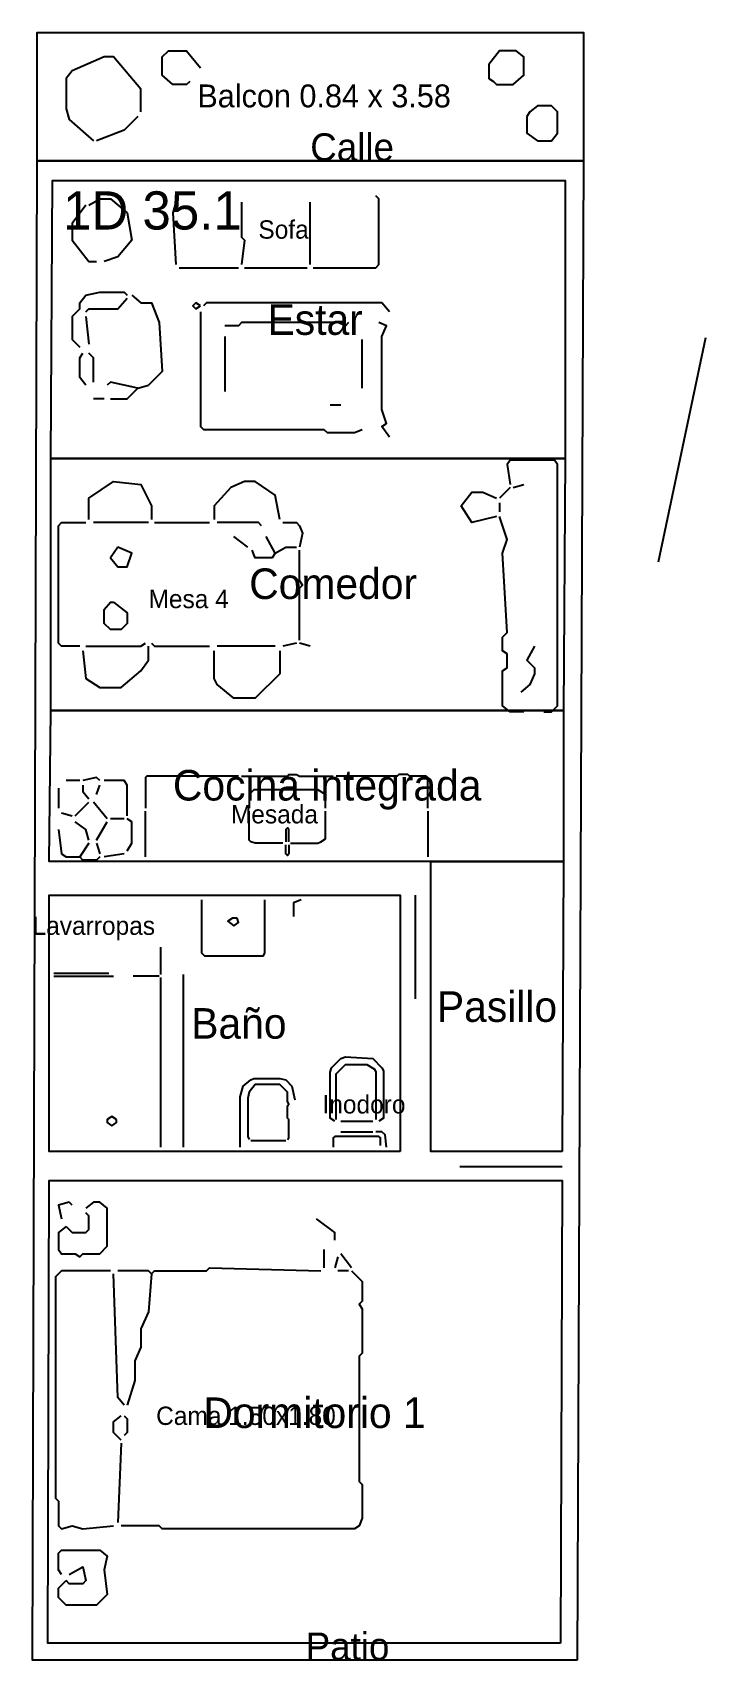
# Model space of a CAD drawing. Header units: metres. Extents: x 0 to 133, y 0 to 11.
# Drawn here: x 0 to 4.41, y 0 to 10.66 of the extents above; entities that cross this region are included whole.
import ezdxf

# ---------------------------------------------------------------- set-up
doc = ezdxf.new("R2010")
doc.units = ezdxf.units.M
for name, color, linetype in [('Trazo_Cotas', 9, 'Continuous'), ('Trazo_Entrada', 1, 'Continuous'), ('Trazo_Equipamiento', 8, 'Continuous'), ('Trazo_Estancias', 3, 'Continuous'), ('Trazo_Fachada', 30, 'Continuous'), ('Trazo_Medianeras', 8, 'Continuous'), ('Trazo_Norte', 1, 'Continuous'), ('Trazo_Puertas', 1, 'Continuous'), ('Trazo_Unidad', 7, 'Continuous'), ('Trazo_Ventanas', 5, 'Continuous')]:
    doc.layers.add(name, color=color, linetype=linetype)

msp = doc.modelspace()

# ---------------------------------------------------------------- texts
at = {"layer": 'Trazo_Cotas'}
msp.add_text('Balcon 0.84 x 3.58', height=0.15, dxfattribs=at).set_placement((1.08, 10.17))
at = {"layer": 'Trazo_Equipamiento', "color": 8}
for s, p in [('Sofa', (1.48, 9.31)), ('Mesa 4', (0.76, 6.89)), ('Mesada', (1.3, 5.48)), ('Lavarropas', (0, 4.75)), ('Inodoro', (1.9, 3.58)), ('Cama 1.50x1.80', (0.81, 1.54))]:
    msp.add_text(s, height=0.12, dxfattribs=at).set_placement(p)
at = {"layer": 'Trazo_Estancias', "color": 2}
msp.add_text('Estar', height=0.2, dxfattribs=at).set_placement((1.54, 8.68))
at = {"layer": 'Trazo_Estancias', "color": 40}
msp.add_text('Comedor', height=0.2, dxfattribs=at).set_placement((1.42, 6.95))
at = {"layer": 'Trazo_Estancias', "color": 30}
msp.add_text('Cocina integrada', height=0.2, dxfattribs=at).set_placement((0.92, 5.63))
at = {"layer": 'Trazo_Estancias', "color": 8}
msp.add_text('Pasillo', height=0.2, dxfattribs=at).set_placement((2.65, 4.18))
at = {"layer": 'Trazo_Estancias', "color": 4}
msp.add_text('Baño', height=0.2, dxfattribs=at).set_placement((1.04, 4.07))
at = {"layer": 'Trazo_Estancias', "color": 5}
msp.add_text('Dormitorio 1', height=0.2, dxfattribs=at).set_placement((1.12, 1.52))
at = {"layer": 'Trazo_Fachada'}
for s, p in [('Calle', (1.82, 9.82)), ('Patio', (1.79, 0))]:
    msp.add_text(s, height=0.18, dxfattribs=at).set_placement(p)
at = {"layer": 'Trazo_Unidad'}
msp.add_text('1D 35.1', height=0.25, dxfattribs=at).set_placement((0.2, 9.37))

# ---------------------------------------------------------------- linework, layer by layer
at = {"layer": 'Trazo_Cotas'}
msp.add_lwpolyline([(3.61, 9.82), (0.03, 9.82), (0.03, 10.66), (3.61, 10.66)], close=True, dxfattribs=at)
at = {"layer": 'Trazo_Entrada'}
msp.add_line((3.46, 0), (2.24, 0), dxfattribs=at)
at = {"layer": 'Trazo_Equipamiento', "color": 9}
for p, q in [((1.82, 9.14), (1.82, 9.55)), ((0.56, 9.19), (0.47, 9.16)), ((0.96, 9.12), (1.35, 9.12)), ((1.39, 9.12), (1.8, 9.12)), ((2.34, 8.83), (2.29, 8.89)), ((0.35, 8.8), (0.37, 8.62)), ((1.26, 8.67), (1.26, 8.31)), ((2.16, 8.33), (2.16, 8.65)), ((0.69, 8.33), (0.76, 8.35)), ((0.47, 8.26), (0.4, 8.26)), ((2.02, 8.22), (1.95, 8.22)), ((3.13, 7.68), (3.06, 7.61)), ((3.15, 7.68), (3.22, 7.7)), ((3.06, 7.58), (3.06, 7.52)), ((0.76, 7.45), (0.4, 7.45)), ((0.8, 7.45), (1.16, 7.45)), ((1.41, 7.29), (1.32, 7.36)), ((1.59, 7.25), (1.53, 7.36)), ((1.59, 6.64), (1.21, 6.64)), ((1.73, 6.66), (1.64, 6.64)), ((1.82, 6.64), (1.75, 6.66)), ((0.31, 5.76), (0.22, 5.76)), ((0.17, 5.71), (0.17, 5.58)), ((0.42, 5.67), (0.44, 5.73)), ((0.19, 5.55), (0.26, 5.53)), ((0.28, 5.53), (0.37, 5.62)), ((0.49, 5.51), (0.4, 5.62)), ((0.42, 5.37), (0.49, 5.49)), ((0.6, 5.51), (0.51, 5.51)), ((0.37, 5.35), (0.31, 5.26)), ((0.42, 5.35), (0.44, 5.28)), ((0.6, 5.28), (0.47, 5.26)), ((1.91, 2.69), (1.91, 2.57)), ((2, 2.64), (1.98, 2.57)), ((2.09, 2.57), (2.02, 2.66)), ((2.07, 2.55), (2, 2.55)), ((0.58, 1.42), (0.56, 0.9))]:
    msp.add_line(p, q, dxfattribs=at)
at = {"layer": 'Trazo_Equipamiento', "color": 8}
for p, q in [((0.74, 5.26), (0.74, 5.56)), ((2.59, 5.56), (2.59, 5.26)), ((0.84, 4.49), (0.84, 4.67)), ((0.14, 4.5), (0.5, 4.5)), ((0.14, 4.48), (0.53, 4.48)), ((0.83, 4.48), (0.66, 4.48)), ((0.99, 3.36), (0.99, 4.49)), ((0.84, 3.36), (0.84, 4.47)), ((2.02, 3.53), (2.23, 3.53)), ((2.02, 3.46), (2.23, 3.46)), ((1.66, 3.4), (1.43, 3.4))]:
    msp.add_line(p, q, dxfattribs=at)
at = {"layer": 'Trazo_Equipamiento', "color": 9}
for points in [[(0.71, 10.14), (0.71, 10.29), (0.53, 10.5), (0.47, 10.5), (0.26, 10.41), (0.22, 10.36), (0.22, 10.16), (0.24, 10.09), (0.4, 9.95)], [(1.03, 10.34), (1.01, 10.32), (0.92, 10.32), (0.85, 10.38), (0.85, 10.5), (0.89, 10.54), (1.01, 10.54), (1.1, 10.43)], [(0.69, 10.11), (0.6, 10.02), (0.42, 9.95)], [(0.35, 9.53), (0.26, 9.41), (0.26, 9.3), (0.37, 9.16), (0.42, 9.16)], [(0.37, 9.53), (0.44, 9.57), (0.51, 9.57), (0.62, 9.48), (0.65, 9.3), (0.56, 9.19)], [(0.94, 9.55), (0.92, 9.48), (0.94, 9.14)], [(1.37, 9.55), (1.37, 9.32), (1.39, 9.3), (1.37, 9.14)], [(1.84, 9.12), (2.25, 9.12), (2.27, 9.14), (2.27, 9.57), (2.25, 9.59)], [(0.31, 8.85), (0.31, 8.89), (0.35, 8.94), (0.44, 8.96), (0.6, 8.96), (0.62, 8.94)], [(0.31, 8.85), (0.26, 8.8), (0.26, 8.65), (0.31, 8.6)], [(0.35, 8.83), (0.37, 8.85), (0.56, 8.85), (0.62, 8.92)], [(0.65, 8.94), (0.71, 8.89), (0.78, 8.89), (0.83, 8.76), (0.85, 8.44), (0.76, 8.35)], [(2.29, 8.89), (1.14, 8.89), (1.12, 8.87)], [(1.1, 8.83), (1.1, 8.08), (1.12, 8.06), (1.91, 8.06), (1.93, 8.04), (2.11, 8.04), (2.16, 8.06)], [(2.07, 8.76), (2.05, 8.74), (2, 8.76), (1.37, 8.76), (1.35, 8.74), (1.26, 8.74)], [(2.34, 8.01), (2.29, 8.08), (2.32, 8.1), (2.29, 8.19), (2.29, 8.67), (2.32, 8.74), (2.27, 8.76)], [(0.35, 8.35), (0.31, 8.4), (0.31, 8.53), (0.33, 8.56)], [(0.4, 8.37), (0.4, 8.53), (0.37, 8.56)], [(0.69, 8.33), (0.51, 8.37), (0.49, 8.35)], [(0.51, 8.26), (0.62, 8.26), (0.69, 8.33)], [(3.35, 6.21), (3.4, 6.21), (3.44, 6.25), (3.44, 7.83), (3.42, 7.86), (3.13, 7.86), (3.11, 7.83), (3.13, 7.7)], [(0.37, 7.47), (0.37, 7.61), (0.53, 7.72), (0.71, 7.7), (0.78, 7.56), (0.78, 7.47)], [(1.62, 7.47), (1.59, 7.63), (1.46, 7.72), (1.39, 7.72), (1.3, 7.68), (1.19, 7.56), (1.19, 7.47)], [(3.04, 7.49), (2.88, 7.45), (2.81, 7.56), (2.88, 7.65), (2.95, 7.65), (3.04, 7.61)], [(3.22, 6.21), (3.13, 6.21), (3.08, 6.25), (3.08, 6.48), (3.11, 6.5), (3.11, 6.59), (3.08, 6.61), (3.08, 6.7), (3.11, 6.73), (3.08, 7.25), (3.11, 7.34), (3.06, 7.49)], [(0.31, 6.64), (0.19, 6.64), (0.17, 6.66), (0.17, 7.43), (0.19, 7.45), (0.35, 7.45)], [(1.5, 7.43), (1.48, 7.45), (1.21, 7.45)], [(1.64, 7.45), (1.73, 7.45), (1.75, 7.43), (1.77, 7.38), (1.75, 7.29)], [(1.59, 7.25), (1.57, 7.22), (1.46, 7.22), (1.44, 7.27)], [(1.59, 7.25), (1.66, 7.29), (1.73, 7.29)], [(1.75, 6.68), (1.75, 7.02), (1.77, 7.04), (1.75, 7.07), (1.75, 7.27)], [(0.33, 6.61), (0.35, 6.43), (0.44, 6.37), (0.58, 6.37), (0.71, 6.48), (0.76, 6.55), (0.76, 6.64)], [(0.35, 6.64), (0.71, 6.64), (0.74, 6.66)], [(0.78, 6.66), (0.8, 6.64), (1.16, 6.64)], [(3.29, 6.64), (3.24, 6.55), (3.29, 6.5), (3.29, 6.46), (3.26, 6.39), (3.2, 6.34)], [(1.62, 6.61), (1.62, 6.46), (1.46, 6.3), (1.32, 6.3), (1.21, 6.39), (1.19, 6.43), (1.19, 6.61)], [(0.44, 5.76), (0.42, 5.78), (0.33, 5.76)], [(0.62, 5.53), (0.62, 5.73), (0.6, 5.76), (0.47, 5.76)], [(0.33, 5.73), (0.33, 5.69), (0.37, 5.64)], [(0.17, 5.44), (0.19, 5.28), (0.22, 5.26), (0.31, 5.26)], [(0.37, 5.37), (0.35, 5.44), (0.28, 5.49)], [(0.62, 5.3), (0.65, 5.35), (0.65, 5.49), (0.62, 5.51)], [(0.44, 5.26), (0.42, 5.24), (0.33, 5.24), (0.31, 5.26)], [(0.26, 2.98), (0.24, 3), (0.17, 2.98), (0.19, 2.89)], [(0.22, 2.84), (0.17, 2.8), (0.17, 2.69), (0.19, 2.66), (0.28, 2.66), (0.31, 2.64), (0.33, 2.66), (0.44, 2.66), (0.49, 2.71), (0.49, 2.96), (0.44, 3), (0.4, 3), (0.35, 2.96)], [(0.22, 2.84), (0.26, 2.8), (0.35, 2.8), (0.37, 2.82), (0.37, 2.91), (0.35, 2.93)], [(1.98, 2.75), (1.98, 2.8), (1.86, 2.89)], [(0.78, 2.53), (0.8, 2.55), (1.14, 2.55), (1.16, 2.57), (1.89, 2.55)], [(0.51, 2.55), (0.19, 2.55), (0.15, 2.51), (0.15, 1.06), (0.17, 1.04), (0.17, 0.88), (0.19, 0.86), (0.26, 0.88), (0.33, 0.86), (0.53, 0.88)], [(0.6, 1.67), (0.56, 1.72), (0.53, 2.53)], [(0.78, 2.53), (0.76, 2.55), (0.56, 2.55)], [(2.09, 2.55), (2.16, 2.48), (2.16, 2.35), (2.14, 2.33), (2.16, 2.3), (2.16, 2.01), (2.14, 1.99), (2.14, 1.17), (2.16, 1.15), (2.16, 0.93), (2.14, 0.88), (2.11, 0.86), (0.85, 0.86), (0.83, 0.88), (0.58, 0.88)], [(0.78, 2.53), (0.76, 2.28), (0.71, 2.17), (0.71, 2.05), (0.67, 1.96), (0.67, 1.83), (0.62, 1.67)], [(0.58, 1.44), (0.53, 1.49), (0.53, 1.56), (0.58, 1.6)], [(0.6, 1.6), (0.62, 1.58), (0.62, 1.49), (0.6, 1.47)], [(0.19, 0.56), (0.17, 0.59), (0.17, 0.7), (0.19, 0.72), (0.44, 0.72), (0.49, 0.68), (0.47, 0.59), (0.49, 0.43), (0.42, 0.36), (0.22, 0.36), (0.17, 0.41), (0.17, 0.47), (0.22, 0.52)], [(0.24, 0.56), (0.33, 0.61), (0.35, 0.52), (0.33, 0.5), (0.24, 0.5), (0.22, 0.52)]]:
    msp.add_lwpolyline(points, dxfattribs=at)
for points in [[(3.02, 10.34), (3.04, 10.32), (3.15, 10.32), (3.22, 10.38), (3.22, 10.5), (3.17, 10.54), (3.06, 10.54), (2.99, 10.45), (2.99, 10.36)], [(3.24, 10.11), (3.24, 10), (3.31, 9.95), (3.4, 9.95), (3.44, 10), (3.44, 10.14), (3.4, 10.18), (3.31, 10.18), (3.26, 10.14)], [(1.1, 8.87), (1.07, 8.89), (1.05, 8.87), (1.07, 8.85)], [(0.56, 7.29), (0.51, 7.22), (0.56, 7.16), (0.62, 7.16), (0.65, 7.25)], [(0.53, 6.93), (0.62, 6.86), (0.62, 6.79), (0.58, 6.75), (0.51, 6.75), (0.47, 6.79), (0.47, 6.88), (0.51, 6.93)]]:
    msp.add_lwpolyline(points, close=True, dxfattribs=at)
at = {"layer": 'Trazo_Equipamiento', "color": 8}
for points in [[(1.35, 5.79), (0.75, 5.79), (0.74, 5.78), (0.74, 5.58)], [(1.37, 5.79), (1.67, 5.79), (1.68, 5.8), (1.73, 5.8), (1.75, 5.79), (1.97, 5.79)], [(2.59, 5.58), (2.59, 5.78), (2.58, 5.79), (2.47, 5.79), (2.46, 5.8), (2.4, 5.8), (2.39, 5.79), (1.99, 5.79)], [(1.92, 5.58), (1.92, 5.67), (1.87, 5.7), (1.45, 5.7), (1.42, 5.67), (1.42, 5.58)], [(1.64, 5.35), (1.46, 5.35), (1.43, 5.36), (1.42, 5.37), (1.42, 5.56)], [(1.69, 5.35), (1.87, 5.35), (1.89, 5.36), (1.92, 5.38), (1.92, 5.56)], [(1.68, 5.36), (1.68, 5.44), (1.67, 5.45), (1.66, 5.44), (1.66, 5.36)], [(1.68, 5.34), (1.68, 5.28), (1.67, 5.27), (1.66, 5.28), (1.66, 5.34)], [(1.52, 4.98), (1.52, 4.63), (1.51, 4.61), (1.13, 4.61), (1.11, 4.63), (1.11, 4.98)], [(1.76, 4.98), (1.71, 4.96), (1.71, 4.87)], [(1.98, 3.53), (1.95, 3.55), (1.95, 3.85), (1.96, 3.88), (2.02, 3.94), (2.05, 3.95), (2.23, 3.94), (2.29, 3.88), (2.3, 3.86), (2.3, 3.55), (2.27, 3.53)], [(1.99, 3.54), (1.99, 3.84), (2.05, 3.9), (2.19, 3.9), (2.24, 3.87), (2.25, 3.85), (2.25, 3.54)], [(1.36, 3.36), (1.36, 3.69), (1.38, 3.76), (1.43, 3.8), (1.45, 3.81), (1.62, 3.81), (1.66, 3.8), (1.7, 3.76), (1.72, 3.67)], [(1.67, 3.41), (1.68, 3.42), (1.68, 3.54), (1.67, 3.55), (1.67, 3.63), (1.68, 3.64), (1.67, 3.66), (1.67, 3.72), (1.62, 3.77), (1.46, 3.77), (1.42, 3.72), (1.41, 3.68), (1.41, 3.43), (1.42, 3.41)], [(2.28, 3.37), (2.28, 3.42), (2.27, 3.43), (1.98, 3.43), (1.97, 3.42), (1.97, 3.36)], [(2.32, 3.36), (2.31, 3.44), (2.29, 3.46), (2.25, 3.46)]]:
    msp.add_lwpolyline(points, dxfattribs=at)
for points in [[(1.34, 4.86), (1.31, 4.86), (1.28, 4.84), (1.32, 4.81), (1.35, 4.83)], [(0.55, 3.54), (0.52, 3.56), (0.49, 3.54), (0.49, 3.52), (0.52, 3.5), (0.55, 3.52)]]:
    msp.add_lwpolyline(points, close=True, dxfattribs=at)
at = {"layer": 'Trazo_Estancias', "color": 2}
msp.add_lwpolyline([(3.49, 7.87), (0.12, 7.87), (0.13, 9.69), (3.49, 9.69)], close=True, dxfattribs=at)
at = {"layer": 'Trazo_Estancias', "color": 40}
msp.add_lwpolyline([(3.48, 6.22), (0.12, 6.22), (0.12, 7.87), (3.49, 7.87)], close=True, dxfattribs=at)
at = {"layer": 'Trazo_Estancias', "color": 30}
msp.add_lwpolyline([(3.48, 5.23), (0.11, 5.23), (0.12, 6.22), (3.48, 6.22)], close=True, dxfattribs=at)
at = {"layer": 'Trazo_Estancias', "color": 8}
msp.add_lwpolyline([(3.47, 3.33), (2.61, 3.33), (2.61, 5.23), (3.48, 5.23)], close=True, dxfattribs=at)
at = {"layer": 'Trazo_Estancias', "color": 4}
msp.add_lwpolyline([(2.41, 3.33), (0.11, 3.33), (0.11, 5.01), (2.41, 5.01)], close=True, dxfattribs=at)
at = {"layer": 'Trazo_Estancias', "color": 5}
msp.add_lwpolyline([(3.46, 0.11), (0.1, 0.11), (0.11, 3.14), (3.47, 3.14)], close=True, dxfattribs=at)
at = {"layer": 'Trazo_Fachada'}
for p, q in [((3.61, 9.82), (0.03, 9.82)), ((3.57, 0), (0, 0))]:
    msp.add_line(p, q, dxfattribs=at)
at = {"layer": 'Trazo_Medianeras'}
msp.add_line((0, 0), (0.03, 9.82), dxfattribs=at)
at = {"layer": 'Trazo_Norte'}
msp.add_line((4.41, 8.66), (4.1, 7.19), dxfattribs=at)
at = {"layer": 'Trazo_Puertas'}
for p, q in [((2.51, 4.33), (2.51, 5.01)), ((3.47, 3.23), (2.8, 3.23))]:
    msp.add_line(p, q, dxfattribs=at)
at = {"layer": 'Trazo_Unidad'}
msp.add_lwpolyline([(3.57, 0), (0, 0), (0.03, 9.82), (3.61, 9.82)], close=True, dxfattribs=at)
at = {"layer": 'Trazo_Ventanas'}
for p, q in [((3.49, 9.82), (0.13, 9.82)), ((2.24, 0), (0.1, 0))]:
    msp.add_line(p, q, dxfattribs=at)

msp.set_redraw_order([(e.dxf.handle, doc.entitydb.next_handle()) for e in msp.query("TEXT MTEXT ATTDEF DIMENSION ARC_DIMENSION")])  # texts and dimensions are drawn at this point

doc.saveas('drawing.dxf')
